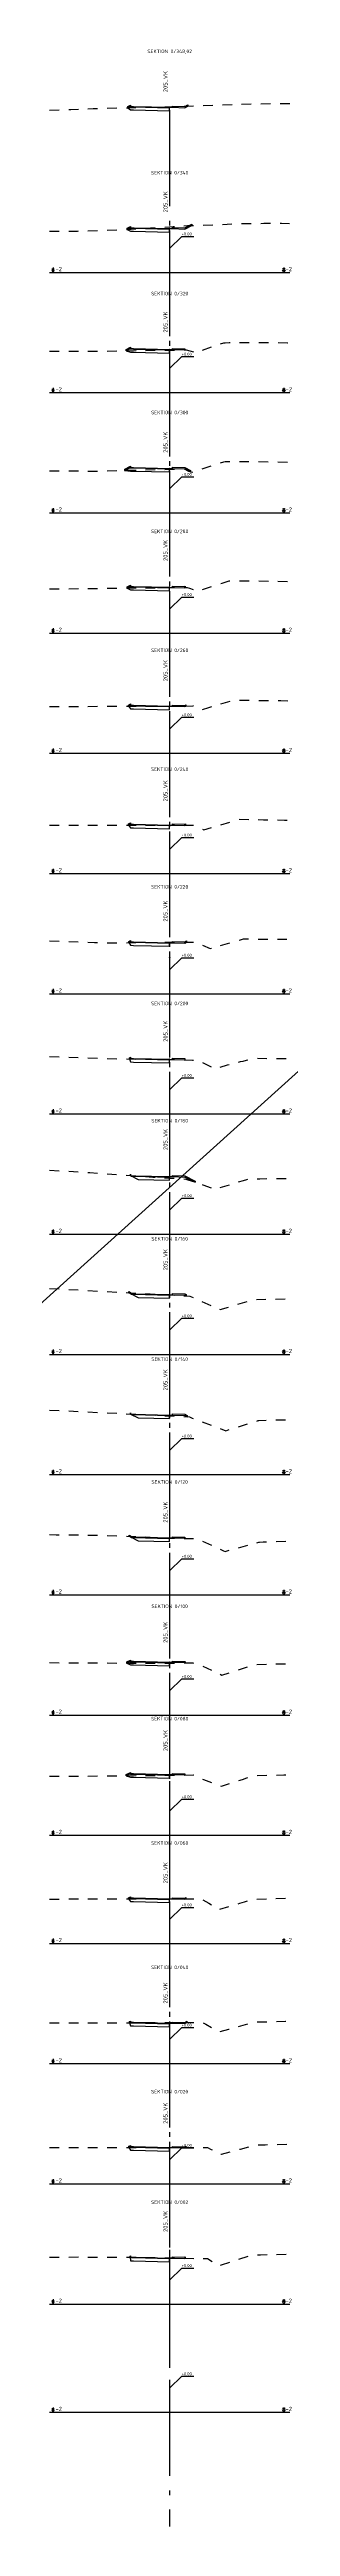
# Model space of a CAD drawing. Header units: metres. Extents: x 117388 to 123031, y 6148214 to 6150604.
# Drawn here: x 117844.6 to 117864.6, y 6149615.3 to 6149821.3 of the extents above; entities that cross this region are included whole.
import ezdxf
from ezdxf.enums import TextEntityAlignment as Align

# ---------------------------------------------------------------- set-up
doc = ezdxf.new("R2010")
doc.units = ezdxf.units.M
doc.header["$LTSCALE"] = 0.4
doc.linetypes.add('AA_DASHED_2', pattern=[4, 2, -2])
doc.linetypes.add('CENTRUMLINJE', pattern=[27, 20, -3, 1, -3])
for name, color, linetype in [('M-312A', 3, 'CONTINUOUS'), ('M-37-Bekladnad', 3, 'CONTINUOUS'), ('M-37-CL', 1, 'CENTRUMLINJE'), ('M-37-CL_Txt', 1, 'CONTINUOUS'), ('M-37-Mark', 9, 'AA_DASHED_2'), ('M-37-OB_B2', 4, 'CONTINUOUS'), ('M-37-OB_Bi1', 4, 'CONTINUOUS'), ('M-37-OB_Bi2', 4, 'CONTINUOUS'), ('M-37-Profilhojd', 3, 'CONTINUOUS'), ('M-37-Refhojd_Lin', 1, 'CONTINUOUS'), ('M-37-Refhojd_Txt', 1, 'CONTINUOUS'), ('M-37-SektNr', 3, 'CONTINUOUS'), ('M-37-Vag-Overyta', 3, 'CONTINUOUS'), ('M-37-Vag-Slitlager', 4, 'CONTINUOUS'), ('Road_LayerForCsGenerator', 7, 'CONTINUOUS'), ('T19202X', 7, 'CONTINUOUS')]:
    doc.layers.add(name, color=color, linetype=linetype)
doc.layers.add('Non-PlotDot', color=7, linetype='CONTINUOUS', plot=False)
doc.styles.add('P_ISO_25', font='ISO', dxfattribs={"height": 2.5})
doc.styles.add('P_ISO_30', font='ISO', dxfattribs={"height": 3})

msp = doc.modelspace()

# ---------------------------------------------------------------- linework, layer by layer
at = {"layer": 'M-312A', "flags": 128}
msp.add_lwpolyline([(118133.929, 6149978.568), (117494.355, 6149401.904)], dxfattribs=at)
at = {"layer": 'M-37-Bekladnad', "flags": 128}
for points in [[(117851.091, 6149816.47), (117851.091, 6149816.57), (117851.323, 6149816.686), (117851.323, 6149816.586)], [(117854.823, 6149816.499), (117854.823, 6149816.599), (117855.823, 6149816.569), (117856.082, 6149816.698), (117856.082, 6149816.598)], [(117851.029, 6149806.347), (117851.029, 6149806.447), (117851.323, 6149806.594), (117851.323, 6149806.494)], [(117854.823, 6149806.407), (117854.823, 6149806.507), (117855.823, 6149806.477), (117856.423, 6149806.777), (117856.423, 6149806.677)], [(117850.951, 6149796.251), (117850.951, 6149796.351), (117851.323, 6149796.537), (117851.323, 6149796.437)], [(117854.823, 6149796.349), (117854.823, 6149796.449), (117855.823, 6149796.419), (117855.825, 6149796.42), (117855.825, 6149796.32)], [(117850.829, 6149786.299), (117850.829, 6149786.399), (117851.323, 6149786.646), (117851.323, 6149786.546)], [(117854.823, 6149786.459), (117854.823, 6149786.559), (117855.823, 6149786.529), (117856.306, 6149786.287), (117856.306, 6149786.187)], [(117851.032, 6149776.51), (117851.032, 6149776.61), (117851.323, 6149776.755), (117851.323, 6149776.655)], [(117854.823, 6149776.568), (117854.823, 6149776.668), (117855.823, 6149776.638), (117855.874, 6149776.663), (117855.874, 6149776.563)], [(117851.153, 6149766.679), (117851.153, 6149766.779), (117851.323, 6149766.865), (117851.323, 6149766.765)], [(117854.823, 6149766.677), (117854.823, 6149766.777), (117855.823, 6149766.747), (117855.921, 6149766.796), (117855.921, 6149766.696)], [(117851.154, 6149756.79), (117851.154, 6149756.89), (117851.323, 6149756.974), (117851.323, 6149756.874)], [(117854.823, 6149756.786), (117854.823, 6149756.886), (117855.823, 6149756.856), (117855.882, 6149756.886), (117855.882, 6149756.786)], [(117851.166, 6149747.013), (117851.166, 6149747.113), (117851.323, 6149747.191), (117851.323, 6149747.091)], [(117854.823, 6149747.004), (117854.823, 6149747.104), (117855.823, 6149747.074), (117855.985, 6149747.154), (117855.985, 6149747.054)], [(117851.217, 6149737.335), (117851.217, 6149737.435), (117851.323, 6149737.489), (117851.323, 6149737.389)], [(117854.823, 6149737.301), (117854.823, 6149737.401), (117855.823, 6149737.371), (117855.836, 6149737.364), (117855.836, 6149737.264)], [(117851.302, 6149727.644), (117851.302, 6149727.744), (117851.323, 6149727.734), (117851.323, 6149727.634)], [(117854.823, 6149727.546), (117854.823, 6149727.646), (117855.823, 6149727.616), (117856.686, 6149727.185), (117856.686, 6149727.085)], [(117851.166, 6149717.891), (117851.166, 6149717.991), (117851.323, 6149717.913), (117851.323, 6149717.813)], [(117854.823, 6149717.725), (117854.823, 6149717.825), (117855.823, 6149717.795), (117855.951, 6149717.731), (117855.951, 6149717.631)], [(117851.309, 6149707.803), (117851.309, 6149707.903), (117851.323, 6149707.896), (117851.323, 6149707.796)], [(117854.823, 6149707.708), (117854.823, 6149707.808), (117855.823, 6149707.778), (117856.034, 6149707.673), (117856.034, 6149707.573)], [(117851.207, 6149697.637), (117851.207, 6149697.737), (117851.323, 6149697.679), (117851.323, 6149697.579)], [(117854.823, 6149697.492), (117854.823, 6149697.592), (117855.823, 6149697.562), (117855.836, 6149697.555), (117855.836, 6149697.455)], [(117851.014, 6149687.083), (117851.014, 6149687.183), (117851.323, 6149687.338), (117851.323, 6149687.238)], [(117854.823, 6149687.15), (117854.823, 6149687.25), (117855.823, 6149687.22), (117855.868, 6149687.198), (117855.868, 6149687.098)], [(117850.95, 6149677.708), (117850.95, 6149677.808), (117851.323, 6149677.995), (117851.323, 6149677.895)], [(117854.823, 6149677.807), (117854.823, 6149677.907), (117855.823, 6149677.877), (117855.836, 6149677.871), (117855.836, 6149677.771)], [(117851.156, 6149667.468), (117851.156, 6149667.568), (117851.323, 6149667.652), (117851.323, 6149667.552)], [(117854.823, 6149667.464), (117854.823, 6149667.564), (117855.823, 6149667.534), (117855.908, 6149667.576), (117855.908, 6149667.476)], [(117851.239, 6149657.167), (117851.239, 6149657.267), (117851.323, 6149657.308), (117851.323, 6149657.208)], [(117854.823, 6149657.121), (117854.823, 6149657.221), (117855.823, 6149657.191), (117856.016, 6149657.287), (117856.016, 6149657.187)], [(117851.174, 6149646.791), (117851.174, 6149646.891), (117851.323, 6149646.965), (117851.323, 6149646.865)], [(117854.823, 6149646.778), (117854.823, 6149646.878), (117855.823, 6149646.848), (117855.913, 6149646.893), (117855.913, 6149646.793)], [(117851.291, 6149637.654), (117851.291, 6149637.754), (117851.323, 6149637.77), (117851.323, 6149637.67)], [(117854.823, 6149637.583), (117854.823, 6149637.683), (117855.823, 6149637.653), (117855.877, 6149637.68), (117855.877, 6149637.58)]]:
    msp.add_lwpolyline(points, dxfattribs=at)
at = {"layer": 'M-37-CL'}
for p, q in [((117854.573, 6149816.263), (117854.573, 6149793.263)), ((117854.573, 6149806.263), (117854.573, 6149783.263)), ((117854.573, 6149796.263), (117854.573, 6149773.263)), ((117854.573, 6149786.263), (117854.573, 6149763.263)), ((117854.573, 6149776.263), (117854.573, 6149753.263)), ((117854.573, 6149766.263), (117854.573, 6149743.263)), ((117854.573, 6149756.263), (117854.573, 6149733.263)), ((117854.573, 6149746.263), (117854.573, 6149723.263)), ((117854.573, 6149736.263), (117854.573, 6149713.263)), ((117854.573, 6149726.263), (117854.573, 6149703.263)), ((117854.573, 6149716.263), (117854.573, 6149693.263)), ((117854.573, 6149706.263), (117854.573, 6149683.263)), ((117854.573, 6149696.263), (117854.573, 6149673.263)), ((117854.573, 6149686.263), (117854.573, 6149663.263)), ((117854.573, 6149677.263), (117854.573, 6149654.263)), ((117854.573, 6149667.263), (117854.573, 6149644.263)), ((117854.573, 6149657.263), (117854.573, 6149634.263)), ((117854.573, 6149647.263), (117854.573, 6149624.263)), ((117854.573, 6149638.263), (117854.573, 6149615.263))]:
    msp.add_line(p, q, dxfattribs=at)
at = {"layer": 'M-37-Mark', "flags": 128}
for points in [[(117844.573, 6149816.276), (117846.359, 6149816.329), (117848.197, 6149816.389), (117851.089, 6149816.47), (117854.331, 6149816.543), (117854.573, 6149816.55), (117856.915, 6149816.625), (117858.916, 6149816.71), (117859.965, 6149816.746), (117860.559, 6149816.771), (117860.561, 6149816.77), (117863.298, 6149816.809), (117864.141, 6149816.825), (117864.573, 6149816.809)], [(117844.573, 6149806.203), (117846.916, 6149806.21), (117850.56, 6149806.318), (117854.573, 6149806.568), (117854.859, 6149806.585), (117856.066, 6149806.665), (117858.672, 6149806.753), (117860.287, 6149806.82), (117860.288, 6149806.82), (117862.419, 6149806.85), (117863.887, 6149806.859), (117864.573, 6149806.831)], [(117844.573, 6149796.21), (117848.886, 6149796.223), (117849.238, 6149796.226), (117854.573, 6149796.303), (117855.942, 6149796.322), (117856.617, 6149796.132), (117856.781, 6149796.091), (117857.18, 6149796.262), (117859.082, 6149796.916), (117859.186, 6149796.919), (117859.515, 6149796.93), (117861.113, 6149796.938), (117861.273, 6149796.936), (117863.289, 6149796.943), (117864.379, 6149796.911), (117864.573, 6149796.903)], [(117844.573, 6149786.266), (117848.297, 6149786.239), (117848.325, 6149786.24), (117854.573, 6149786.387), (117855.767, 6149786.415), (117856.151, 6149786.236), (117856.446, 6149786.143), (117859.088, 6149787.014), (117859.19, 6149787.043), (117859.32, 6149787.042), (117863.062, 6149787.019), (117864.573, 6149786.979)], [(117844.573, 6149776.439), (117854.573, 6149776.549), (117856.022, 6149776.565), (117856.236, 6149776.491), (117856.902, 6149776.268), (117858.944, 6149776.927), (117859.538, 6149777.121), (117860.092, 6149777.115), (117863.405, 6149777.088), (117864.573, 6149777.047)], [(117844.573, 6149766.653), (117849.409, 6149766.675), (117853.217, 6149766.685), (117854.573, 6149766.69), (117856.513, 6149766.699), (117856.52, 6149766.709), (117856.607, 6149766.677), (117857.292, 6149766.405), (117857.843, 6149766.577), (117859.896, 6149767.184), (117860.774, 6149767.175), (117863.816, 6149767.153), (117864.573, 6149767.135)], [(117844.573, 6149756.795), (117854.573, 6149756.787), (117855.821, 6149756.786), (117856.557, 6149756.784), (117856.562, 6149756.793), (117856.638, 6149756.748), (117857.421, 6149756.397), (117858.64, 6149756.762), (117860.347, 6149757.277), (117862.371, 6149757.235), (117864.141, 6149757.214), (117864.573, 6149757.202)], [(117844.573, 6149747.157), (117848.314, 6149747.025), (117849.213, 6149746.994), (117854.573, 6149747.045), (117855.84, 6149747.057), (117856.13, 6149747.052), (117856.748, 6149747.053), (117857.107, 6149746.895), (117857.931, 6149746.514), (117859.863, 6149747.089), (117860.47, 6149747.259), (117860.719, 6149747.329), (117861.435, 6149747.314), (117863.93, 6149747.303), (117864.259, 6149747.302), (117864.573, 6149747.3)], [(117844.573, 6149737.553), (117845.39, 6149737.513), (117850.872, 6149737.338), (117853.457, 6149737.319), (117854.573, 6149737.293), (117856.478, 6149737.25), (117856.903, 6149737.24), (117857.928, 6149736.727), (117858.228, 6149736.578), (117858.253, 6149736.565), (117858.362, 6149736.508), (117859.373, 6149736.835), (117860.305, 6149737.071), (117860.464, 6149737.112), (117860.68, 6149737.166), (117860.96, 6149737.237), (117861.581, 6149737.394), (117864.212, 6149737.38), (117864.573, 6149737.378)], [(117844.573, 6149728.079), (117847.934, 6149727.891), (117853.166, 6149727.508), (117854.573, 6149727.43), (117855.181, 6149727.397), (117855.909, 6149727.344), (117857.325, 6149726.872), (117858.308, 6149726.493), (117859.998, 6149727.012), (117860.732, 6149727.237), (117860.984, 6149727.314), (117861.207, 6149727.381), (117862.083, 6149727.377), (117864.573, 6149727.402)], [(117844.573, 6149718.253), (117854.573, 6149717.704), (117855.321, 6149717.662), (117856.265, 6149717.616), (117858.577, 6149716.574), (117858.777, 6149716.483), (117859.947, 6149716.836), (117861.338, 6149717.253), (117861.582, 6149717.326), (117863.066, 6149717.362), (117864.573, 6149717.395)], [(117844.573, 6149708.132), (117854.573, 6149707.644), (117856.223, 6149707.564), (117856.459, 6149707.457), (117856.758, 6149707.346), (117859.241, 6149706.416), (117861.592, 6149707.138), (117861.794, 6149707.2), (117861.83, 6149707.208), (117861.931, 6149707.268), (117862, 6149707.264), (117863.437, 6149707.308), (117864.573, 6149707.342)], [(117844.573, 6149697.767), (117845.114, 6149697.751), (117847.799, 6149697.737), (117850.518, 6149697.669), (117854.573, 6149697.483), (117854.855, 6149697.47), (117856.823, 6149697.441), (117859.059, 6149696.431), (117859.182, 6149696.374), (117861.922, 6149697.115), (117861.986, 6149697.132), (117862.054, 6149697.155), (117862.354, 6149697.163), (117862.591, 6149697.169), (117864.573, 6149697.22)], [(117844.573, 6149687.121), (117845.851, 6149687.106), (117853.865, 6149687.071), (117854.573, 6149687.08), (117856.503, 6149687.107), (117857.225, 6149686.862), (117858.925, 6149686.08), (117861.245, 6149686.839), (117861.565, 6149686.955), (117864.537, 6149687.041), (117864.573, 6149687.042)], [(117844.573, 6149677.68), (117849.942, 6149677.695), (117854.573, 6149677.755), (117856.568, 6149677.78), (117857.388, 6149677.394), (117858.892, 6149676.85), (117860.624, 6149677.409), (117860.99, 6149677.527), (117861.64, 6149677.724), (117864.083, 6149677.776), (117864.573, 6149677.789)], [(117844.573, 6149667.455), (117849.389, 6149667.465), (117854.573, 6149667.474), (117857.169, 6149667.479), (117857.829, 6149667.103), (117858.707, 6149666.605), (117860.409, 6149667.107), (117860.796, 6149667.221), (117861.586, 6149667.448), (117864.219, 6149667.533), (117864.573, 6149667.541)], [(117844.573, 6149657.146), (117846.204, 6149657.145), (117854.573, 6149657.181), (117857.285, 6149657.193), (117857.57, 6149657.051), (117858.404, 6149656.574), (117858.695, 6149656.407), (117859.484, 6149656.618), (117861.561, 6149657.222), (117864.22, 6149657.283), (117864.573, 6149657.29)], [(117844.573, 6149646.793), (117847.481, 6149646.79), (117854.573, 6149646.792), (117857.735, 6149646.794), (117858.025, 6149646.634), (117858.806, 6149646.255), (117858.879, 6149646.22), (117859.637, 6149646.428), (117860.469, 6149646.662), (117861.679, 6149647.002), (117862.524, 6149647.02), (117864.573, 6149647.058)], [(117844.573, 6149637.657), (117847.115, 6149637.68), (117852.021, 6149637.65), (117854.573, 6149637.604), (117857.716, 6149637.546), (117858.684, 6149636.975), (117858.777, 6149636.991), (117858.876, 6149637.013), (117861.369, 6149637.839), (117861.404, 6149637.854), (117862.129, 6149637.869), (117864.573, 6149637.921)]]:
    msp.add_lwpolyline(points, dxfattribs=at)
at = {"layer": 'M-37-OB_B2', "flags": 128}
for points in [[(117851.091, 6149816.47), (117851.323, 6149816.286), (117851.573, 6149816.28), (117854.573, 6149816.205), (117854.573, 6149816.465)], [(117851.029, 6149806.347), (117851.323, 6149806.194), (117851.573, 6149806.188), (117854.573, 6149806.113), (117854.573, 6149806.373)], [(117850.951, 6149796.251), (117851.323, 6149796.137), (117851.573, 6149796.13), (117854.573, 6149796.055), (117854.573, 6149796.315)], [(117850.829, 6149786.299), (117851.323, 6149786.246), (117851.573, 6149786.24), (117854.573, 6149786.165), (117854.573, 6149786.425)], [(117851.032, 6149776.51), (117851.323, 6149776.355), (117851.573, 6149776.349), (117854.573, 6149776.274), (117854.573, 6149776.534)], [(117851.153, 6149766.679), (117851.323, 6149766.465), (117851.573, 6149766.458), (117854.573, 6149766.383), (117854.573, 6149766.643)], [(117851.154, 6149756.79), (117851.323, 6149756.574), (117851.573, 6149756.568), (117854.573, 6149756.493), (117854.573, 6149756.753)], [(117851.166, 6149747.013), (117851.323, 6149746.791), (117851.573, 6149746.785), (117854.573, 6149746.71), (117854.573, 6149746.97)], [(117851.217, 6149737.335), (117851.323, 6149737.089), (117851.573, 6149737.082), (117854.573, 6149737.007), (117854.573, 6149737.267)], [(117851.323, 6149727.634), (117851.955, 6149727.318), (117854.573, 6149727.253), (117854.573, 6149727.513)], [(117851.323, 6149717.813), (117851.955, 6149717.497), (117854.573, 6149717.431), (117854.573, 6149717.691)], [(117851.323, 6149707.796), (117851.955, 6149707.48), (117854.573, 6149707.415), (117854.573, 6149707.675)], [(117851.323, 6149697.579), (117851.955, 6149697.263), (117854.573, 6149697.198), (117854.573, 6149697.458)], [(117851.014, 6149687.083), (117851.323, 6149686.938), (117851.573, 6149686.932), (117854.573, 6149686.857), (117854.573, 6149687.117)], [(117850.95, 6149677.708), (117851.323, 6149677.595), (117851.573, 6149677.588), (117854.573, 6149677.513), (117854.573, 6149677.773)], [(117851.156, 6149667.468), (117851.323, 6149667.252), (117851.573, 6149667.245), (117854.573, 6149667.17), (117854.573, 6149667.43)], [(117851.239, 6149657.167), (117851.323, 6149656.908), (117851.573, 6149656.902), (117854.573, 6149656.827), (117854.573, 6149657.087)], [(117851.174, 6149646.791), (117851.323, 6149646.565), (117851.573, 6149646.559), (117854.573, 6149646.484), (117854.573, 6149646.744)], [(117851.291, 6149637.654), (117851.323, 6149637.37), (117851.573, 6149637.364), (117854.573, 6149637.289), (117854.573, 6149637.549)]]:
    msp.add_lwpolyline(points, dxfattribs=at)
at = {"layer": 'M-37-OB_Bi1', "flags": 128}
for points in [[(117851.247, 6149816.548), (117851.323, 6149816.546), (117851.573, 6149816.54), (117854.573, 6149816.465), (117854.573, 6149816.505)], [(117851.247, 6149806.456), (117851.323, 6149806.454), (117851.573, 6149806.448), (117854.573, 6149806.373), (117854.573, 6149806.413)], [(117851.247, 6149796.399), (117851.323, 6149796.397), (117851.573, 6149796.39), (117854.573, 6149796.315), (117854.573, 6149796.355)], [(117851.247, 6149786.508), (117851.323, 6149786.506), (117851.573, 6149786.5), (117854.573, 6149786.425), (117854.573, 6149786.465)], [(117851.247, 6149776.617), (117851.323, 6149776.615), (117851.573, 6149776.609), (117854.573, 6149776.534), (117854.573, 6149776.574)], [(117851.247, 6149766.727), (117851.323, 6149766.725), (117851.573, 6149766.718), (117854.573, 6149766.643), (117854.573, 6149766.683)], [(117851.247, 6149756.836), (117851.323, 6149756.834), (117851.573, 6149756.828), (117854.573, 6149756.753), (117854.573, 6149756.793)], [(117851.247, 6149747.053), (117851.323, 6149747.051), (117851.573, 6149747.045), (117854.573, 6149746.97), (117854.573, 6149747.01)], [(117851.247, 6149737.35), (117851.323, 6149737.349), (117851.573, 6149737.342), (117854.573, 6149737.267), (117854.573, 6149737.307)], [(117851.323, 6149727.634), (117851.407, 6149727.592), (117851.573, 6149727.588), (117854.573, 6149727.513), (117854.573, 6149727.553)], [(117851.323, 6149717.813), (117851.407, 6149717.771), (117851.573, 6149717.766), (117854.573, 6149717.691), (117854.573, 6149717.731)], [(117851.323, 6149707.796), (117851.407, 6149707.754), (117851.573, 6149707.75), (117854.573, 6149707.675), (117854.573, 6149707.715)], [(117851.323, 6149697.579), (117851.407, 6149697.537), (117851.573, 6149697.533), (117854.573, 6149697.458), (117854.573, 6149697.498)], [(117851.247, 6149687.2), (117851.323, 6149687.198), (117851.573, 6149687.192), (117854.573, 6149687.117), (117854.573, 6149687.157)], [(117851.247, 6149677.857), (117851.323, 6149677.855), (117851.573, 6149677.848), (117854.573, 6149677.773), (117854.573, 6149677.813)], [(117851.247, 6149667.513), (117851.323, 6149667.512), (117851.573, 6149667.505), (117854.573, 6149667.43), (117854.573, 6149667.47)], [(117851.247, 6149657.17), (117851.323, 6149657.168), (117851.573, 6149657.162), (117854.573, 6149657.087), (117854.573, 6149657.127)], [(117851.247, 6149646.827), (117851.323, 6149646.825), (117851.573, 6149646.819), (117854.573, 6149646.744), (117854.573, 6149646.784)], [(117851.291, 6149637.654), (117851.294, 6149637.631), (117851.323, 6149637.63), (117851.573, 6149637.624), (117854.573, 6149637.549), (117854.573, 6149637.589)]]:
    msp.add_lwpolyline(points, dxfattribs=at)
at = {"layer": 'M-37-OB_Bi2', "flags": 128}
for points in [[(117851.247, 6149816.548), (117851.323, 6149816.546), (117851.573, 6149816.54), (117854.573, 6149816.465), (117854.573, 6149816.505)], [(117851.247, 6149806.456), (117851.323, 6149806.454), (117851.573, 6149806.448), (117854.573, 6149806.373), (117854.573, 6149806.413)], [(117851.247, 6149796.399), (117851.323, 6149796.397), (117851.573, 6149796.39), (117854.573, 6149796.315), (117854.573, 6149796.355)], [(117851.247, 6149786.508), (117851.323, 6149786.506), (117851.573, 6149786.5), (117854.573, 6149786.425), (117854.573, 6149786.465)], [(117851.247, 6149776.617), (117851.323, 6149776.615), (117851.573, 6149776.609), (117854.573, 6149776.534), (117854.573, 6149776.574)], [(117851.247, 6149766.727), (117851.323, 6149766.725), (117851.573, 6149766.718), (117854.573, 6149766.643), (117854.573, 6149766.683)], [(117851.247, 6149756.836), (117851.323, 6149756.834), (117851.573, 6149756.828), (117854.573, 6149756.753), (117854.573, 6149756.793)], [(117851.247, 6149747.053), (117851.323, 6149747.051), (117851.573, 6149747.045), (117854.573, 6149746.97), (117854.573, 6149747.01)], [(117851.247, 6149737.35), (117851.323, 6149737.349), (117851.573, 6149737.342), (117854.573, 6149737.267), (117854.573, 6149737.307)], [(117851.323, 6149727.634), (117851.407, 6149727.592), (117851.573, 6149727.588), (117854.573, 6149727.513), (117854.573, 6149727.553)], [(117851.323, 6149717.813), (117851.407, 6149717.771), (117851.573, 6149717.766), (117854.573, 6149717.691), (117854.573, 6149717.731)], [(117851.323, 6149707.796), (117851.407, 6149707.754), (117851.573, 6149707.75), (117854.573, 6149707.675), (117854.573, 6149707.715)], [(117851.323, 6149697.579), (117851.407, 6149697.537), (117851.573, 6149697.533), (117854.573, 6149697.458), (117854.573, 6149697.498)], [(117851.247, 6149687.2), (117851.323, 6149687.198), (117851.573, 6149687.192), (117854.573, 6149687.117), (117854.573, 6149687.157)], [(117851.247, 6149677.857), (117851.323, 6149677.855), (117851.573, 6149677.848), (117854.573, 6149677.773), (117854.573, 6149677.813)], [(117851.247, 6149667.513), (117851.323, 6149667.512), (117851.573, 6149667.505), (117854.573, 6149667.43), (117854.573, 6149667.47)], [(117851.247, 6149657.17), (117851.323, 6149657.168), (117851.573, 6149657.162), (117854.573, 6149657.087), (117854.573, 6149657.127)], [(117851.247, 6149646.827), (117851.323, 6149646.825), (117851.573, 6149646.819), (117854.573, 6149646.744), (117854.573, 6149646.784)], [(117851.291, 6149637.654), (117851.294, 6149637.631), (117851.323, 6149637.63), (117851.573, 6149637.624), (117854.573, 6149637.549), (117854.573, 6149637.589)]]:
    msp.add_lwpolyline(points, dxfattribs=at)
at = {"layer": 'M-37-Profilhojd', "color": 1}
for points in [[(117854.573, 6149804.763), (117855.573, 6149805.763), (117856.573, 6149805.763)], [(117854.573, 6149794.763), (117855.573, 6149795.763), (117856.573, 6149795.763)], [(117854.573, 6149784.763), (117855.573, 6149785.763), (117856.573, 6149785.763)], [(117854.573, 6149774.763), (117855.573, 6149775.763), (117856.573, 6149775.763)], [(117854.573, 6149764.763), (117855.573, 6149765.763), (117856.573, 6149765.763)], [(117854.573, 6149754.763), (117855.573, 6149755.763), (117856.573, 6149755.763)], [(117854.573, 6149744.763), (117855.573, 6149745.763), (117856.573, 6149745.763)], [(117854.573, 6149734.763), (117855.573, 6149735.763), (117856.573, 6149735.763)], [(117854.573, 6149724.763), (117855.573, 6149725.763), (117856.573, 6149725.763)], [(117854.573, 6149714.763), (117855.573, 6149715.763), (117856.573, 6149715.763)], [(117854.573, 6149704.763), (117855.573, 6149705.763), (117856.573, 6149705.763)], [(117854.573, 6149694.763), (117855.573, 6149695.763), (117856.573, 6149695.763)], [(117854.573, 6149684.763), (117855.573, 6149685.763), (117856.573, 6149685.763)], [(117854.573, 6149674.763), (117855.573, 6149675.763), (117856.573, 6149675.763)], [(117854.573, 6149665.763), (117855.573, 6149666.763), (117856.573, 6149666.763)], [(117854.573, 6149655.763), (117855.573, 6149656.763), (117856.573, 6149656.763)], [(117854.573, 6149645.763), (117855.573, 6149646.763), (117856.573, 6149646.763)], [(117854.573, 6149635.763), (117855.573, 6149636.763), (117856.573, 6149636.763)], [(117854.573, 6149626.763), (117855.573, 6149627.763), (117856.573, 6149627.763)]]:
    msp.add_lwpolyline(points, dxfattribs=at)
at = {"layer": 'M-37-Refhojd_Lin'}
for p, q in [((117844.573, 6149802.763), (117864.573, 6149802.763)), ((117844.773, 6149803.063), (117844.973, 6149803.063)), ((117864.173, 6149803.063), (117863.973, 6149803.063)), ((117844.573, 6149792.763), (117864.573, 6149792.763)), ((117844.773, 6149793.063), (117844.973, 6149793.063)), ((117864.173, 6149793.063), (117863.973, 6149793.063)), ((117844.573, 6149782.763), (117864.573, 6149782.763)), ((117844.773, 6149783.063), (117844.973, 6149783.063)), ((117864.173, 6149783.063), (117863.973, 6149783.063)), ((117844.773, 6149773.063), (117844.973, 6149773.063)), ((117864.173, 6149773.063), (117863.973, 6149773.063)), ((117844.573, 6149772.763), (117864.573, 6149772.763)), ((117844.573, 6149762.763), (117864.573, 6149762.763)), ((117844.773, 6149763.063), (117844.973, 6149763.063)), ((117864.173, 6149763.063), (117863.973, 6149763.063)), ((117844.573, 6149752.763), (117864.573, 6149752.763)), ((117844.773, 6149753.063), (117844.973, 6149753.063)), ((117864.173, 6149753.063), (117863.973, 6149753.063)), ((117844.573, 6149742.763), (117864.573, 6149742.763)), ((117844.773, 6149743.063), (117844.973, 6149743.063)), ((117864.173, 6149743.063), (117863.973, 6149743.063)), ((117844.573, 6149732.763), (117864.573, 6149732.763)), ((117844.773, 6149733.063), (117844.973, 6149733.063)), ((117864.173, 6149733.063), (117863.973, 6149733.063)), ((117844.573, 6149722.763), (117864.573, 6149722.763)), ((117844.773, 6149723.063), (117844.973, 6149723.063)), ((117864.173, 6149723.063), (117863.973, 6149723.063)), ((117844.573, 6149712.763), (117864.573, 6149712.763)), ((117844.773, 6149713.063), (117844.973, 6149713.063)), ((117864.173, 6149713.063), (117863.973, 6149713.063)), ((117844.773, 6149703.063), (117844.973, 6149703.063)), ((117864.173, 6149703.063), (117863.973, 6149703.063)), ((117844.573, 6149702.763), (117864.573, 6149702.763)), ((117844.573, 6149692.763), (117864.573, 6149692.763)), ((117844.773, 6149693.063), (117844.973, 6149693.063)), ((117864.173, 6149693.063), (117863.973, 6149693.063)), ((117844.573, 6149682.763), (117864.573, 6149682.763)), ((117844.773, 6149683.063), (117844.973, 6149683.063)), ((117864.173, 6149683.063), (117863.973, 6149683.063)), ((117844.573, 6149672.763), (117864.573, 6149672.763)), ((117844.773, 6149673.063), (117844.973, 6149673.063)), ((117864.173, 6149673.063), (117863.973, 6149673.063)), ((117844.573, 6149663.763), (117864.573, 6149663.763)), ((117844.773, 6149664.063), (117844.973, 6149664.063)), ((117864.173, 6149664.063), (117863.973, 6149664.063)), ((117844.573, 6149653.763), (117864.573, 6149653.763)), ((117844.773, 6149654.063), (117844.973, 6149654.063)), ((117864.173, 6149654.063), (117863.973, 6149654.063)), ((117844.573, 6149643.763), (117864.573, 6149643.763)), ((117844.773, 6149644.063), (117844.973, 6149644.063)), ((117864.173, 6149644.063), (117863.973, 6149644.063)), ((117844.573, 6149633.763), (117864.573, 6149633.763)), ((117844.773, 6149634.063), (117844.973, 6149634.063)), ((117864.173, 6149634.063), (117863.973, 6149634.063)), ((117844.573, 6149624.763), (117864.573, 6149624.763)), ((117844.773, 6149625.063), (117844.973, 6149625.063)), ((117864.173, 6149625.063), (117863.973, 6149625.063))]:
    msp.add_line(p, q, dxfattribs=at)
for points in [[(117844.873, 6149803.163), (117844.873, 6149802.963), (117844.773, 6149802.963), (117844.873, 6149802.763), (117844.973, 6149802.963), (117844.873, 6149802.963)], [(117864.073, 6149803.163), (117864.073, 6149802.963), (117864.173, 6149802.963), (117864.073, 6149802.763), (117863.973, 6149802.963), (117864.073, 6149802.963)], [(117844.873, 6149793.163), (117844.873, 6149792.963), (117844.773, 6149792.963), (117844.873, 6149792.763), (117844.973, 6149792.963), (117844.873, 6149792.963)], [(117864.073, 6149793.163), (117864.073, 6149792.963), (117864.173, 6149792.963), (117864.073, 6149792.763), (117863.973, 6149792.963), (117864.073, 6149792.963)], [(117844.873, 6149783.163), (117844.873, 6149782.963), (117844.773, 6149782.963), (117844.873, 6149782.763), (117844.973, 6149782.963), (117844.873, 6149782.963)], [(117864.073, 6149783.163), (117864.073, 6149782.963), (117864.173, 6149782.963), (117864.073, 6149782.763), (117863.973, 6149782.963), (117864.073, 6149782.963)], [(117844.873, 6149773.163), (117844.873, 6149772.963), (117844.773, 6149772.963), (117844.873, 6149772.763), (117844.973, 6149772.963), (117844.873, 6149772.963)], [(117864.073, 6149773.163), (117864.073, 6149772.963), (117864.173, 6149772.963), (117864.073, 6149772.763), (117863.973, 6149772.963), (117864.073, 6149772.963)], [(117844.873, 6149763.163), (117844.873, 6149762.963), (117844.773, 6149762.963), (117844.873, 6149762.763), (117844.973, 6149762.963), (117844.873, 6149762.963)], [(117864.073, 6149763.163), (117864.073, 6149762.963), (117864.173, 6149762.963), (117864.073, 6149762.763), (117863.973, 6149762.963), (117864.073, 6149762.963)], [(117844.873, 6149753.163), (117844.873, 6149752.963), (117844.773, 6149752.963), (117844.873, 6149752.763), (117844.973, 6149752.963), (117844.873, 6149752.963)], [(117864.073, 6149753.163), (117864.073, 6149752.963), (117864.173, 6149752.963), (117864.073, 6149752.763), (117863.973, 6149752.963), (117864.073, 6149752.963)], [(117844.873, 6149743.163), (117844.873, 6149742.963), (117844.773, 6149742.963), (117844.873, 6149742.763), (117844.973, 6149742.963), (117844.873, 6149742.963)], [(117864.073, 6149743.163), (117864.073, 6149742.963), (117864.173, 6149742.963), (117864.073, 6149742.763), (117863.973, 6149742.963), (117864.073, 6149742.963)], [(117844.873, 6149733.163), (117844.873, 6149732.963), (117844.773, 6149732.963), (117844.873, 6149732.763), (117844.973, 6149732.963), (117844.873, 6149732.963)], [(117864.073, 6149733.163), (117864.073, 6149732.963), (117864.173, 6149732.963), (117864.073, 6149732.763), (117863.973, 6149732.963), (117864.073, 6149732.963)], [(117844.873, 6149723.163), (117844.873, 6149722.963), (117844.773, 6149722.963), (117844.873, 6149722.763), (117844.973, 6149722.963), (117844.873, 6149722.963)], [(117864.073, 6149723.163), (117864.073, 6149722.963), (117864.173, 6149722.963), (117864.073, 6149722.763), (117863.973, 6149722.963), (117864.073, 6149722.963)], [(117844.873, 6149713.163), (117844.873, 6149712.963), (117844.773, 6149712.963), (117844.873, 6149712.763), (117844.973, 6149712.963), (117844.873, 6149712.963)], [(117864.073, 6149713.163), (117864.073, 6149712.963), (117864.173, 6149712.963), (117864.073, 6149712.763), (117863.973, 6149712.963), (117864.073, 6149712.963)], [(117844.873, 6149703.163), (117844.873, 6149702.963), (117844.773, 6149702.963), (117844.873, 6149702.763), (117844.973, 6149702.963), (117844.873, 6149702.963)], [(117864.073, 6149703.163), (117864.073, 6149702.963), (117864.173, 6149702.963), (117864.073, 6149702.763), (117863.973, 6149702.963), (117864.073, 6149702.963)], [(117844.873, 6149693.163), (117844.873, 6149692.963), (117844.773, 6149692.963), (117844.873, 6149692.763), (117844.973, 6149692.963), (117844.873, 6149692.963)], [(117864.073, 6149693.163), (117864.073, 6149692.963), (117864.173, 6149692.963), (117864.073, 6149692.763), (117863.973, 6149692.963), (117864.073, 6149692.963)], [(117844.873, 6149683.163), (117844.873, 6149682.963), (117844.773, 6149682.963), (117844.873, 6149682.763), (117844.973, 6149682.963), (117844.873, 6149682.963)], [(117864.073, 6149683.163), (117864.073, 6149682.963), (117864.173, 6149682.963), (117864.073, 6149682.763), (117863.973, 6149682.963), (117864.073, 6149682.963)], [(117844.873, 6149673.163), (117844.873, 6149672.963), (117844.773, 6149672.963), (117844.873, 6149672.763), (117844.973, 6149672.963), (117844.873, 6149672.963)], [(117864.073, 6149673.163), (117864.073, 6149672.963), (117864.173, 6149672.963), (117864.073, 6149672.763), (117863.973, 6149672.963), (117864.073, 6149672.963)], [(117844.873, 6149664.163), (117844.873, 6149663.963), (117844.773, 6149663.963), (117844.873, 6149663.763), (117844.973, 6149663.963), (117844.873, 6149663.963)], [(117864.073, 6149664.163), (117864.073, 6149663.963), (117864.173, 6149663.963), (117864.073, 6149663.763), (117863.973, 6149663.963), (117864.073, 6149663.963)], [(117844.873, 6149654.163), (117844.873, 6149653.963), (117844.773, 6149653.963), (117844.873, 6149653.763), (117844.973, 6149653.963), (117844.873, 6149653.963)], [(117864.073, 6149654.163), (117864.073, 6149653.963), (117864.173, 6149653.963), (117864.073, 6149653.763), (117863.973, 6149653.963), (117864.073, 6149653.963)], [(117844.873, 6149644.163), (117844.873, 6149643.963), (117844.773, 6149643.963), (117844.873, 6149643.763), (117844.973, 6149643.963), (117844.873, 6149643.963)], [(117864.073, 6149644.163), (117864.073, 6149643.963), (117864.173, 6149643.963), (117864.073, 6149643.763), (117863.973, 6149643.963), (117864.073, 6149643.963)], [(117844.873, 6149634.163), (117844.873, 6149633.963), (117844.773, 6149633.963), (117844.873, 6149633.763), (117844.973, 6149633.963), (117844.873, 6149633.963)], [(117864.073, 6149634.163), (117864.073, 6149633.963), (117864.173, 6149633.963), (117864.073, 6149633.763), (117863.973, 6149633.963), (117864.073, 6149633.963)], [(117844.873, 6149625.163), (117844.873, 6149624.963), (117844.773, 6149624.963), (117844.873, 6149624.763), (117844.973, 6149624.963), (117844.873, 6149624.963)], [(117864.073, 6149625.163), (117864.073, 6149624.963), (117864.173, 6149624.963), (117864.073, 6149624.763), (117863.973, 6149624.963), (117864.073, 6149624.963)]]:
    msp.add_lwpolyline(points, dxfattribs=at)
at = {"layer": 'M-37-Vag-Overyta', "flags": 128}
for points in [[(117851.091, 6149816.47), (117851.323, 6149816.586), (117851.573, 6149816.58), (117854.573, 6149816.505), (117854.823, 6149816.499), (117855.823, 6149816.469), (117856.082, 6149816.598)], [(117851.029, 6149806.347), (117851.323, 6149806.494), (117851.573, 6149806.488), (117854.573, 6149806.413), (117854.823, 6149806.407), (117855.823, 6149806.377), (117856.423, 6149806.677)], [(117850.951, 6149796.251), (117851.323, 6149796.437), (117851.573, 6149796.43), (117854.573, 6149796.355), (117854.823, 6149796.349), (117855.823, 6149796.319), (117855.825, 6149796.32)], [(117850.829, 6149786.299), (117851.323, 6149786.546), (117851.573, 6149786.54), (117854.573, 6149786.465), (117854.823, 6149786.459), (117855.823, 6149786.429), (117856.306, 6149786.187)], [(117851.032, 6149776.51), (117851.323, 6149776.655), (117851.573, 6149776.649), (117854.573, 6149776.574), (117854.823, 6149776.568), (117855.823, 6149776.538), (117855.874, 6149776.563)], [(117851.153, 6149766.679), (117851.323, 6149766.765), (117851.573, 6149766.758), (117854.573, 6149766.683), (117854.823, 6149766.677), (117855.823, 6149766.647), (117855.921, 6149766.696)], [(117851.154, 6149756.79), (117851.323, 6149756.874), (117851.573, 6149756.868), (117854.573, 6149756.793), (117854.823, 6149756.786), (117855.823, 6149756.756), (117855.882, 6149756.786)], [(117851.166, 6149747.013), (117851.323, 6149747.091), (117851.573, 6149747.085), (117854.573, 6149747.01), (117854.823, 6149747.004), (117855.823, 6149746.974), (117855.985, 6149747.054)], [(117851.217, 6149737.335), (117851.323, 6149737.389), (117851.573, 6149737.382), (117854.573, 6149737.307), (117854.823, 6149737.301), (117855.823, 6149737.271), (117855.836, 6149737.264)], [(117851.302, 6149727.644), (117851.323, 6149727.634), (117851.573, 6149727.628), (117854.573, 6149727.553), (117854.823, 6149727.546), (117855.823, 6149727.516), (117856.686, 6149727.085)], [(117851.166, 6149717.891), (117851.323, 6149717.813), (117851.573, 6149717.806), (117854.573, 6149717.731), (117854.823, 6149717.725), (117855.823, 6149717.695), (117855.951, 6149717.631)], [(117851.309, 6149707.803), (117851.323, 6149707.796), (117851.573, 6149707.79), (117854.573, 6149707.715), (117854.823, 6149707.708), (117855.823, 6149707.678), (117856.034, 6149707.573)], [(117851.207, 6149697.637), (117851.323, 6149697.579), (117851.573, 6149697.573), (117854.573, 6149697.498), (117854.823, 6149697.492), (117855.823, 6149697.462), (117855.836, 6149697.455)], [(117851.014, 6149687.083), (117851.323, 6149687.238), (117851.573, 6149687.232), (117854.573, 6149687.157), (117854.823, 6149687.15), (117855.823, 6149687.12), (117855.868, 6149687.098)], [(117850.95, 6149677.708), (117851.323, 6149677.895), (117851.573, 6149677.888), (117854.573, 6149677.813), (117854.823, 6149677.807), (117855.823, 6149677.777), (117855.836, 6149677.771)], [(117851.156, 6149667.468), (117851.323, 6149667.552), (117851.573, 6149667.545), (117854.573, 6149667.47), (117854.823, 6149667.464), (117855.823, 6149667.434), (117855.908, 6149667.476)], [(117851.239, 6149657.167), (117851.323, 6149657.208), (117851.573, 6149657.202), (117854.573, 6149657.127), (117854.823, 6149657.121), (117855.823, 6149657.091), (117856.016, 6149657.187)], [(117851.174, 6149646.791), (117851.323, 6149646.865), (117851.573, 6149646.859), (117854.573, 6149646.784), (117854.823, 6149646.778), (117855.823, 6149646.748), (117855.913, 6149646.793)], [(117851.291, 6149637.654), (117851.323, 6149637.67), (117851.573, 6149637.664), (117854.573, 6149637.589), (117854.823, 6149637.583), (117855.823, 6149637.553), (117855.877, 6149637.58)]]:
    msp.add_lwpolyline(points, dxfattribs=at)
at = {"layer": 'M-37-Vag-Slitlager', "flags": 128}
for points in [[(117851.247, 6149816.548), (117851.323, 6149816.546), (117851.573, 6149816.54), (117854.573, 6149816.465), (117854.573, 6149816.505)], [(117851.247, 6149806.456), (117851.323, 6149806.454), (117851.573, 6149806.448), (117854.573, 6149806.373), (117854.573, 6149806.413)], [(117851.247, 6149796.399), (117851.323, 6149796.397), (117851.573, 6149796.39), (117854.573, 6149796.315), (117854.573, 6149796.355)], [(117851.247, 6149786.508), (117851.323, 6149786.506), (117851.573, 6149786.5), (117854.573, 6149786.425), (117854.573, 6149786.465)], [(117851.247, 6149776.617), (117851.323, 6149776.615), (117851.573, 6149776.609), (117854.573, 6149776.534), (117854.573, 6149776.574)], [(117851.247, 6149766.727), (117851.323, 6149766.725), (117851.573, 6149766.718), (117854.573, 6149766.643), (117854.573, 6149766.683)], [(117851.247, 6149756.836), (117851.323, 6149756.834), (117851.573, 6149756.828), (117854.573, 6149756.753), (117854.573, 6149756.793)], [(117851.247, 6149747.053), (117851.323, 6149747.051), (117851.573, 6149747.045), (117854.573, 6149746.97), (117854.573, 6149747.01)], [(117851.247, 6149737.35), (117851.323, 6149737.349), (117851.573, 6149737.342), (117854.573, 6149737.267), (117854.573, 6149737.307)], [(117851.323, 6149727.634), (117851.407, 6149727.592), (117851.573, 6149727.588), (117854.573, 6149727.513), (117854.573, 6149727.553)], [(117851.323, 6149717.813), (117851.407, 6149717.771), (117851.573, 6149717.766), (117854.573, 6149717.691), (117854.573, 6149717.731)], [(117851.323, 6149707.796), (117851.407, 6149707.754), (117851.573, 6149707.75), (117854.573, 6149707.675), (117854.573, 6149707.715)], [(117851.323, 6149697.579), (117851.407, 6149697.537), (117851.573, 6149697.533), (117854.573, 6149697.458), (117854.573, 6149697.498)], [(117851.247, 6149687.2), (117851.323, 6149687.198), (117851.573, 6149687.192), (117854.573, 6149687.117), (117854.573, 6149687.157)], [(117851.247, 6149677.857), (117851.323, 6149677.855), (117851.573, 6149677.848), (117854.573, 6149677.773), (117854.573, 6149677.813)], [(117851.247, 6149667.513), (117851.323, 6149667.512), (117851.573, 6149667.505), (117854.573, 6149667.43), (117854.573, 6149667.47)], [(117851.247, 6149657.17), (117851.323, 6149657.168), (117851.573, 6149657.162), (117854.573, 6149657.087), (117854.573, 6149657.127)], [(117851.247, 6149646.827), (117851.323, 6149646.825), (117851.573, 6149646.819), (117854.573, 6149646.744), (117854.573, 6149646.784)], [(117851.291, 6149637.654), (117851.294, 6149637.631), (117851.323, 6149637.63), (117851.573, 6149637.624), (117854.573, 6149637.549), (117854.573, 6149637.589)]]:
    msp.add_lwpolyline(points, dxfattribs=at)
at = {"layer": 'Non-PlotDot'}
for centre in [(117851.091, 6149816.47), (117851.323, 6149816.586), (117851.573, 6149816.58), (117854.573, 6149816.505), (117854.823, 6149816.499), (117855.823, 6149816.469), (117856.082, 6149816.598), (117851.029, 6149806.347), (117851.323, 6149806.494), (117851.573, 6149806.488), (117854.573, 6149806.413), (117854.823, 6149806.407), (117855.823, 6149806.377), (117856.423, 6149806.677), (117850.951, 6149796.251), (117851.323, 6149796.437), (117851.573, 6149796.43), (117854.573, 6149796.355), (117854.823, 6149796.349), (117855.823, 6149796.319), (117855.825, 6149796.32), (117850.829, 6149786.299), (117851.323, 6149786.546), (117851.573, 6149786.54), (117854.573, 6149786.465), (117854.823, 6149786.459), (117855.823, 6149786.429), (117856.306, 6149786.187), (117851.032, 6149776.51), (117851.323, 6149776.655), (117851.573, 6149776.649), (117854.573, 6149776.574), (117854.823, 6149776.568), (117855.823, 6149776.538), (117855.874, 6149776.563), (117851.323, 6149766.765), (117851.573, 6149766.758), (117851.153, 6149766.679), (117854.573, 6149766.683), (117854.823, 6149766.677), (117855.823, 6149766.647), (117855.921, 6149766.696), (117851.154, 6149756.79), (117851.323, 6149756.874), (117851.573, 6149756.868), (117854.573, 6149756.793), (117854.823, 6149756.786), (117855.823, 6149756.756), (117855.882, 6149756.786), (117851.166, 6149747.013), (117851.323, 6149747.091), (117851.573, 6149747.085), (117854.573, 6149747.01), (117854.823, 6149747.004), (117855.823, 6149746.974), (117855.985, 6149747.054), (117851.217, 6149737.335), (117851.323, 6149737.389), (117851.573, 6149737.382), (117854.573, 6149737.307), (117854.823, 6149737.301), (117855.823, 6149737.271), (117855.836, 6149737.264), (117851.302, 6149727.644), (117851.323, 6149727.634), (117851.573, 6149727.628), (117854.573, 6149727.553), (117854.823, 6149727.546), (117855.823, 6149727.516), (117856.686, 6149727.085), (117851.166, 6149717.891), (117851.323, 6149717.813), (117851.573, 6149717.806), (117854.573, 6149717.731), (117854.823, 6149717.725), (117855.823, 6149717.695), (117855.951, 6149717.631), (117851.309, 6149707.803), (117851.323, 6149707.796), (117851.573, 6149707.79), (117854.573, 6149707.715), (117854.823, 6149707.708), (117855.823, 6149707.678), (117856.034, 6149707.573), (117851.207, 6149697.637), (117851.323, 6149697.579), (117851.573, 6149697.573), (117854.573, 6149697.498), (117854.823, 6149697.492), (117855.823, 6149697.462), (117855.836, 6149697.455), (117851.014, 6149687.083), (117851.323, 6149687.238), (117851.573, 6149687.232), (117854.573, 6149687.157), (117854.823, 6149687.15), (117855.823, 6149687.12), (117855.868, 6149687.098), (117850.95, 6149677.708), (117851.323, 6149677.895), (117851.573, 6149677.888), (117854.573, 6149677.813), (117854.823, 6149677.807), (117855.823, 6149677.777), (117855.836, 6149677.771), (117851.156, 6149667.468), (117851.323, 6149667.552), (117851.573, 6149667.545), (117854.573, 6149667.47), (117854.823, 6149667.464), (117855.823, 6149667.434), (117855.908, 6149667.476), (117851.239, 6149657.167), (117851.323, 6149657.208), (117851.573, 6149657.202), (117854.573, 6149657.127), (117854.823, 6149657.121), (117855.823, 6149657.091), (117856.016, 6149657.187), (117851.174, 6149646.791), (117851.323, 6149646.865), (117851.573, 6149646.859), (117854.573, 6149646.784), (117854.823, 6149646.778), (117855.823, 6149646.748), (117855.913, 6149646.793), (117851.291, 6149637.654), (117851.323, 6149637.67), (117851.573, 6149637.664), (117854.573, 6149637.589), (117854.823, 6149637.583), (117855.823, 6149637.553), (117855.877, 6149637.58)]:
    msp.add_circle(centre, 0.001, dxfattribs=at)
at = {"layer": 'Road_LayerForCsGenerator'}
for centre in [(117854.573, 6149815.763), (117854.573, 6149805.763), (117854.573, 6149795.763), (117854.573, 6149785.763), (117854.573, 6149775.763), (117854.573, 6149765.763), (117854.573, 6149755.763), (117854.573, 6149745.763), (117854.573, 6149735.763), (117854.573, 6149725.763), (117854.573, 6149715.763), (117854.573, 6149705.763), (117854.573, 6149695.763), (117854.573, 6149685.763), (117854.573, 6149675.763), (117854.573, 6149665.763), (117854.573, 6149655.763), (117854.573, 6149645.763), (117854.573, 6149635.763)]:
    msp.add_circle(centre, 0.001, dxfattribs=at)
at = {"layer": 'T19202X', "color": 7}
for centre in [(117854.573, 6149815.763), (117854.573, 6149805.763), (117854.573, 6149795.763), (117854.573, 6149785.763), (117854.573, 6149775.763), (117854.573, 6149765.763), (117854.573, 6149755.763), (117854.573, 6149745.763), (117854.573, 6149735.763), (117854.573, 6149725.763), (117854.573, 6149715.763), (117854.573, 6149705.763), (117854.573, 6149695.763), (117854.573, 6149685.763), (117854.573, 6149675.763), (117854.573, 6149665.763), (117854.573, 6149655.763), (117854.573, 6149645.763), (117854.573, 6149635.763)]:
    msp.add_circle(centre, 0.001, dxfattribs=at)

# ---------------------------------------------------------------- texts
at = {"layer": 'M-37-CL_Txt', "style": 'P_ISO_30'}
for p in [(117854.223, 6149817.763), (117854.223, 6149807.763), (117854.223, 6149797.763), (117854.223, 6149787.763), (117854.223, 6149778.763), (117854.223, 6149768.763), (117854.223, 6149758.763), (117854.223, 6149748.763), (117854.223, 6149738.763), (117854.223, 6149729.763), (117854.223, 6149719.763), (117854.223, 6149709.763), (117854.223, 6149698.763), (117854.223, 6149688.763), (117854.223, 6149679.763), (117854.223, 6149668.763), (117854.223, 6149658.763), (117854.223, 6149648.763), (117854.223, 6149639.763)]:
    msp.add_text('205_VK', height=0.35, rotation=90.01167, dxfattribs=at).set_placement(p, align=Align.MIDDLE_LEFT)
at = {"layer": 'M-37-Profilhojd', "style": 'P_ISO_25'}
for p in [(117855.573, 6149805.841), (117855.573, 6149795.841), (117855.573, 6149785.841), (117855.573, 6149775.841), (117855.573, 6149765.841), (117855.573, 6149755.841), (117855.573, 6149745.841), (117855.573, 6149735.841), (117855.573, 6149725.841), (117855.573, 6149715.841), (117855.573, 6149705.841), (117855.573, 6149695.841), (117855.573, 6149685.841), (117855.573, 6149675.841), (117855.573, 6149666.841), (117855.573, 6149656.841), (117855.573, 6149646.841), (117855.573, 6149636.841), (117855.573, 6149627.841)]:
    msp.add_text('+0.00', height=0.25, dxfattribs=at).set_placement(p)
at = {"layer": 'M-37-Refhojd_Lin', "style": 'P_ISO_25'}
for p in [(117864.223, 6149802.763), (117864.223, 6149792.763), (117864.223, 6149782.763), (117864.223, 6149772.763), (117864.223, 6149762.763), (117864.223, 6149752.763), (117864.223, 6149742.763), (117864.223, 6149732.763), (117864.223, 6149722.763), (117864.223, 6149712.763), (117864.223, 6149702.763), (117864.223, 6149692.763), (117864.223, 6149682.763), (117864.223, 6149672.763), (117864.223, 6149663.763), (117864.223, 6149653.763), (117864.223, 6149643.763), (117864.223, 6149633.763), (117864.223, 6149624.763)]:
    msp.add_text('-2', height=0.35, dxfattribs=at).set_placement(p, align=Align.BOTTOM_LEFT)
at = {"layer": 'M-37-Refhojd_Txt', "style": 'P_ISO_25'}
for p in [(117845.073, 6149802.763), (117845.073, 6149792.763), (117845.073, 6149782.763), (117845.073, 6149772.763), (117845.073, 6149762.763), (117845.073, 6149752.763), (117845.073, 6149742.763), (117845.073, 6149732.763), (117845.073, 6149722.763), (117845.073, 6149712.763), (117845.073, 6149702.763), (117845.073, 6149692.763), (117845.073, 6149682.763), (117845.073, 6149672.763), (117845.073, 6149663.763), (117845.073, 6149653.763), (117845.073, 6149643.763), (117845.073, 6149633.763), (117845.073, 6149624.763)]:
    msp.add_text('-2', height=0.35, dxfattribs=at).set_placement(p, align=Align.BOTTOM_LEFT)
at = {"layer": 'M-37-SektNr', "style": 'P_ISO_30'}
for s, p in [('SEKTION 0/348,02', (117854.573, 6149821.005)), ('SEKTION 0/340', (117854.573, 6149810.913)), ('SEKTION 0/320', (117854.573, 6149800.855)), ('SEKTION 0/300', (117854.573, 6149790.965)), ('SEKTION 0/280', (117854.573, 6149781.074)), ('SEKTION 0/260', (117854.573, 6149771.183)), ('SEKTION 0/240', (117854.573, 6149761.293)), ('SEKTION 0/220', (117854.573, 6149751.51)), ('SEKTION 0/200', (117854.573, 6149741.807)), ('SEKTION 0/180', (117854.573, 6149732.053)), ('SEKTION 0/160', (117854.573, 6149722.231)), ('SEKTION 0/140', (117854.573, 6149712.215)), ('SEKTION 0/120', (117854.573, 6149701.998)), ('SEKTION 0/100', (117854.573, 6149691.657)), ('SEKTION 0/080', (117854.573, 6149682.313)), ('SEKTION 0/060', (117854.573, 6149671.97)), ('SEKTION 0/040', (117854.573, 6149661.627)), ('SEKTION 0/020', (117854.573, 6149651.284)), ('SEKTION 0/002', (117854.573, 6149642.089))]:
    msp.add_text(s, height=0.3, dxfattribs=at).set_placement(p, align=Align.CENTER)

doc.saveas('drawing.dxf')
